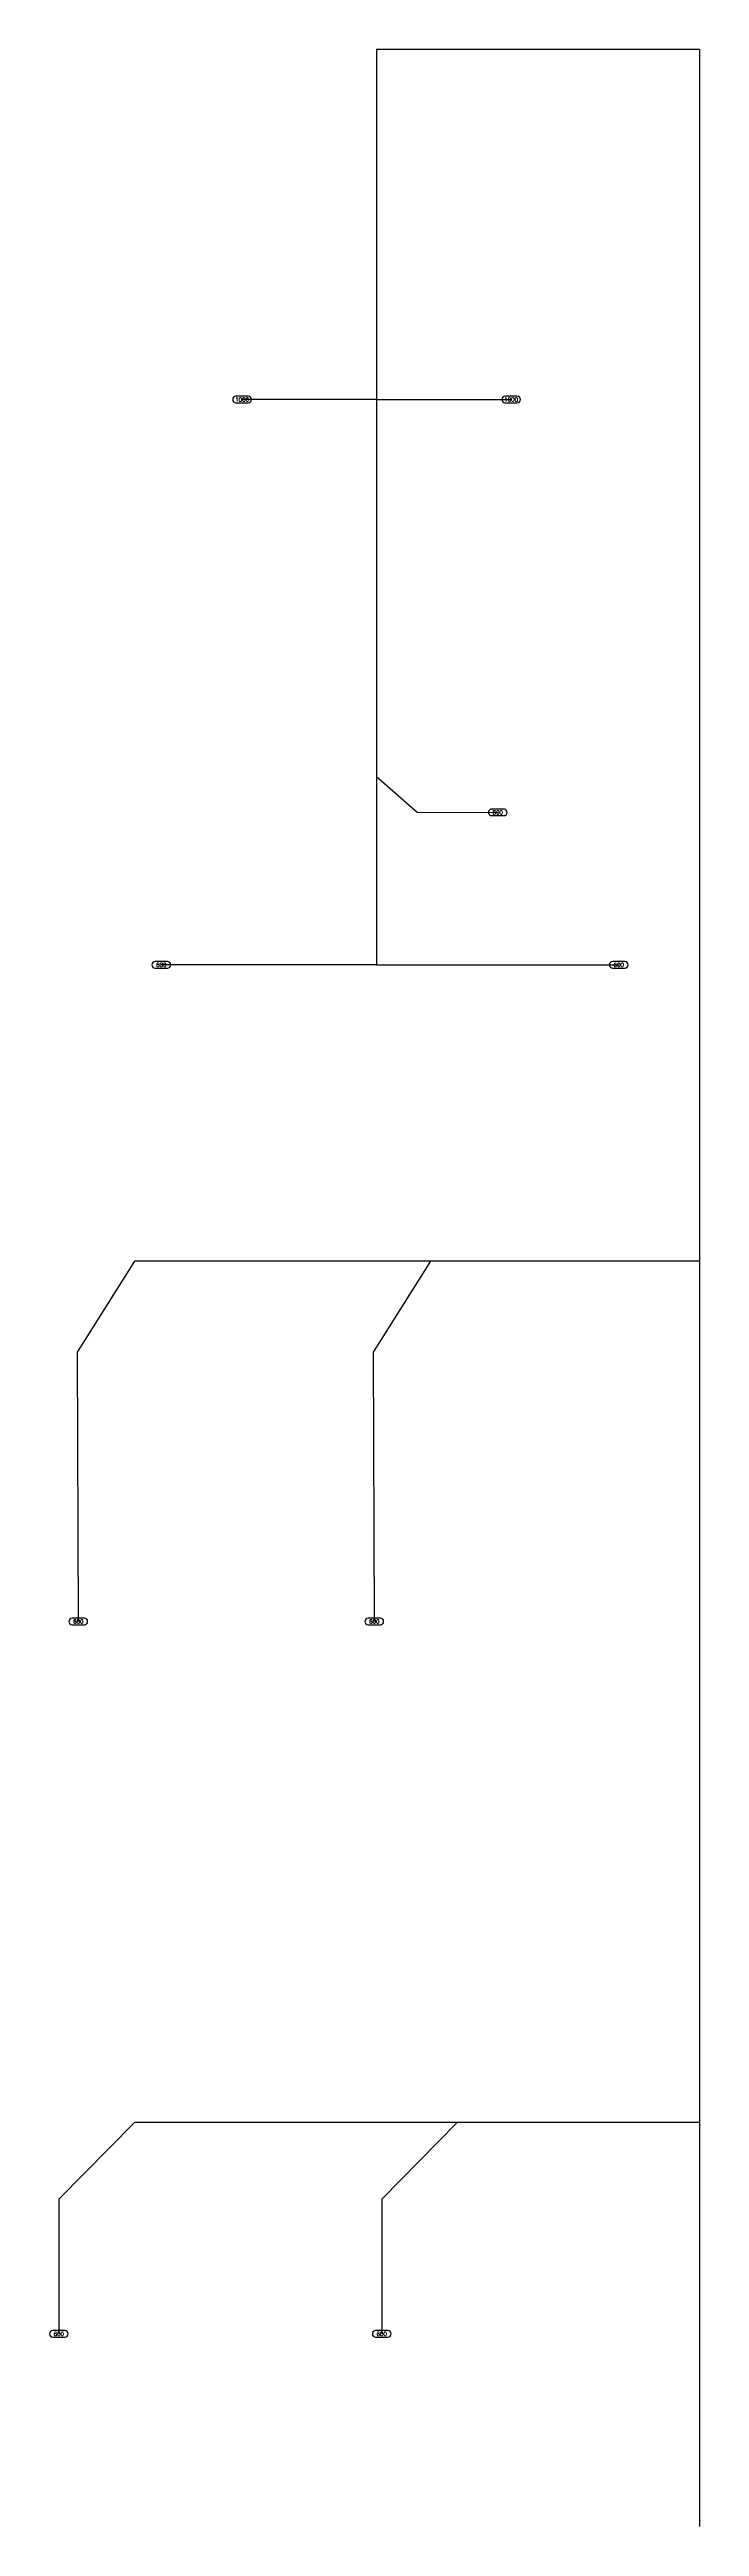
# Model space of a CAD drawing. Header units: inches. Extents: x 8137 to 8682, y -59634 to -59459.
# Drawn here: x 8316.26 to 8323.99, y -59608.14 to -59578.7 of the extents above; entities that cross this region are included whole.
import ezdxf
from ezdxf.enums import TextEntityAlignment as Align

# ---------------------------------------------------------------- set-up
doc = ezdxf.new("R2010")
doc.units = ezdxf.units.IN
doc.header["$MEASUREMENT"] = 0
doc.layers.add('DUCT', color=7, linetype='Continuous')
doc.layers.add('Flow Rate', color=3, linetype='Continuous')
doc.styles.add('RomanD', font='romand.shx')

# ---------------------------------------------------------------- blocks, each defined once
blk = doc.blocks.new('Diffuser')
at = {"layer": 'Flow Rate'}
blk.add_lwpolyline([(1.4973, -0.8156, 1), (1.4973, 0.8156), (-1.4973, 0.8156, 1), (-1.4973, -0.8156)], format="xyb", close=True, dxfattribs=at)
at = {"layer": 'Flow Rate', "color": 2, "style": 'RomanD'}
blk.add_attdef('Flow Rate', text='', height=1, dxfattribs=at).set_placement((0, 0), align=Align.MIDDLE_CENTER)

msp = doc.modelspace()

# ---------------------------------------------------------------- linework, layer by layer
at = {"layer": 'DUCT'}
for p, q in [((8323.991, -59578.698), (8320.151, -59578.698)), ((8320.151, -59578.698), (8320.151, -59582.858)), ((8323.991, -59578.698), (8323.991, -59579.978)), ((8323.991, -59579.978), (8323.991, -59588.618)), ((8320.151, -59582.858), (8318.551, -59582.858)), ((8320.151, -59582.858), (8321.751, -59582.858)), ((8320.151, -59582.858), (8320.151, -59587.338)), ((8320.151, -59587.338), (8320.632, -59587.761)), ((8320.151, -59587.338), (8320.151, -59589.578)), ((8320.632, -59587.761), (8321.592, -59587.765)), ((8323.991, -59588.618), (8323.991, -59593.098)), ((8320.151, -59589.578), (8317.591, -59589.578)), ((8320.151, -59589.578), (8323.031, -59589.578)), ((8317.271, -59593.098), (8316.589, -59594.182)), ((8320.791, -59593.098), (8317.271, -59593.098)), ((8320.791, -59593.098), (8320.109, -59594.182)), ((8323.991, -59593.098), (8320.791, -59593.098)), ((8323.991, -59593.098), (8323.991, -59598.858)), ((8316.589, -59594.182), (8316.604, -59597.382)), ((8320.109, -59594.182), (8320.124, -59597.382)), ((8323.991, -59598.858), (8323.991, -59603.338)), ((8317.271, -59603.338), (8316.372, -59604.25)), ((8321.111, -59603.338), (8317.271, -59603.338)), ((8321.111, -59603.338), (8320.212, -59604.25)), ((8323.991, -59603.338), (8321.111, -59603.338)), ((8323.991, -59603.338), (8323.991, -59608.138)), ((8316.372, -59604.25), (8316.372, -59605.85)), ((8320.212, -59604.25), (8320.212, -59605.85))]:
    msp.add_line(p, q, dxfattribs=at)

# ---------------------------------------------------------------- block references
at = {"layer": 'Flow Rate', "xscale": 0.048, "yscale": 0.048, "zscale": 0.048}
for p, values in [((8318.551, -59582.858), {'Flow Rate': '1000'}), ((8321.751, -59582.858), {'Flow Rate': '1000'}), ((8321.592, -59587.765), {'Flow Rate': '800'}), ((8317.591, -59589.578), {'Flow Rate': '600'}), ((8323.031, -59589.578), {'Flow Rate': '600'}), ((8316.604, -59597.382), {'Flow Rate': '600'}), ((8320.124, -59597.382), {'Flow Rate': '600'}), ((8316.372, -59605.85), {'Flow Rate': '600'}), ((8320.212, -59605.85), {'Flow Rate': '600'})]:
    msp.add_blockref('Diffuser', p, dxfattribs=at).add_auto_attribs(values)

doc.saveas('drawing.dxf')
